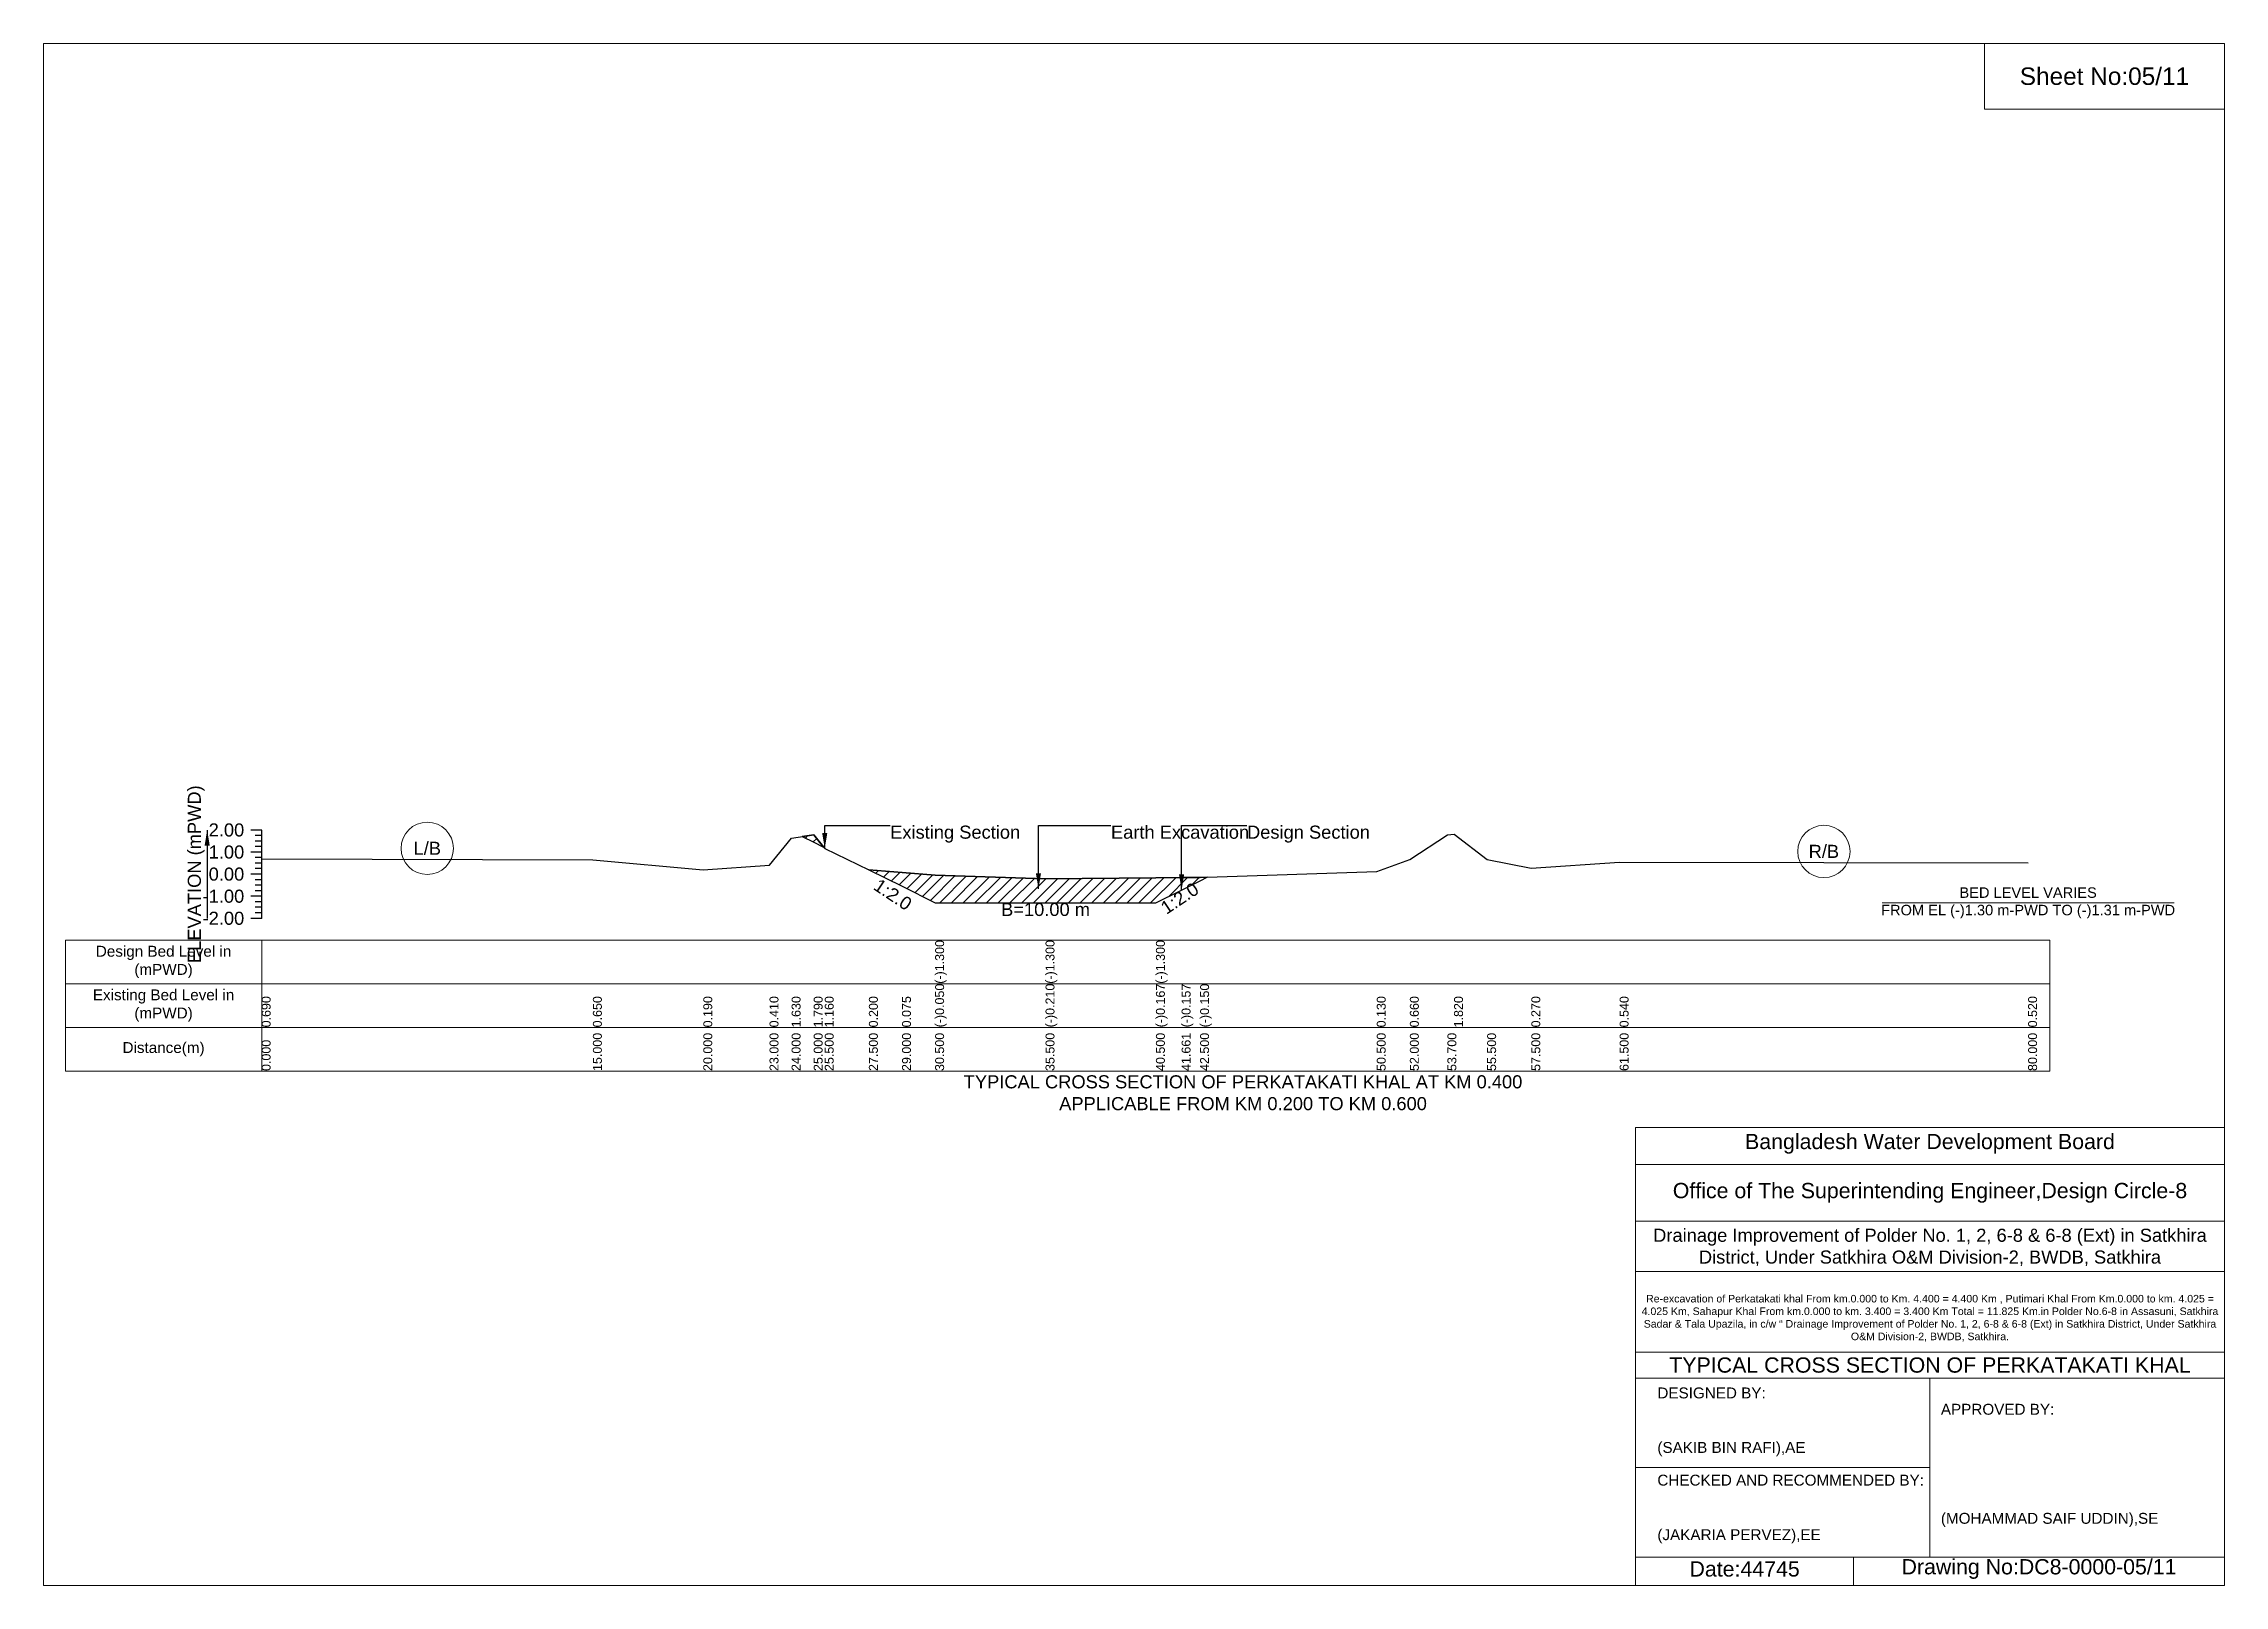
# Model space of a CAD drawing. Header units: inches. Extents: x 91000 to 208000, y -5656 to 20000.
# Drawn here: x 140000 to 148000, y -5656 to 0 of the extents above; entities that cross this region are included whole.
import ezdxf

# ---------------------------------------------------------------- set-up
doc = ezdxf.new("R2010")
doc.units = ezdxf.units.IN
doc.header["$LTSCALE"] = 7
doc.header["$MEASUREMENT"] = 0
for name, color, linetype, lineweight in [('Cross section Data Border', 7, 'Continuous', 9), ('Cross Section Labels', 7, 'Continuous', 9), ('Existing_Bed_Level for Xsection', 7, 'Continuous', 25)]:
    doc.layers.add(name, color=color, linetype=linetype, lineweight=lineweight)
doc.styles.get("Standard").update_dxf_attribs({"font": 'arial.ttf'})
doc.dimstyles.get("Standard").update_dxf_attribs({"dimtxt": 0.18, "dimasz": 0.18, "dimexe": 0.18, "dimexo": 0.0625, "dimgap": 0.09, "dimtad": 0, "dimtih": 1, "dimtoh": 1, "dimdec": 4, "dimzin": 0, "dimdsep": 46, "dimtxsty": 'Standard', "dimcen": 0.09, "dimadec": 0, "dimazin": 0, "dimtfac": 1, "dimtdec": 4, "dimtofl": 0, "dimtmove": 0, "dimatfit": 3, "dimfxl": 1, "dimtolj": 1, "dimtzin": 0, "dimarcsym": 0})

msp = doc.modelspace()

# ---------------------------------------------------------------- texts
at = {"layer": 'Cross section Data Border', "char_height": 40, "width": 640, "attachment_point": 5}
for s, insert in [('Design Bed Level in (mPWD)', (140440, -3369)), ('Existing Bed Level in (mPWD)', (140440, -3529)), ('Distance(m)', (140440, -3689))]:
    msp.add_mtext(s, dxfattribs=dict(at, insert=insert))
at = {"layer": 'Cross Section Labels'}
for s, insert, char_height, attachment_point in [('Sheet No:05/11', (147560, -120), 64, 5), ('Existing Section', (143105.5, -2868.8), 48, 1), ('Earth Excavation', (143915.5, -2868.8), 48, 1), ('Design Section', (144414.6, -2868.8), 48, 1), ('L/B', (141407.5, -2952.2), 48, 5), ('R/B', (146530.8, -2963.6), 48, 5), ('BED LEVEL VARIES ^JFROM EL (-)1.30 m-PWD TO (-)1.31 m-PWD', (147280, -3152.3), 38.4, 5), ('B=10.00 m', (143675.5, -3152.3), 48, 2), ('TYPICAL CROSS SECTION OF PERKATAKATI KHAL AT KM 0.400^JAPPLICABLE FROM KM 0.200 TO KM 0.600', (144400, -3849), 48, 5), ('Bangladesh Water Development Board', (146920, -4036), 56, 5), ('Office of The Superintending Engineer,Design Circle-8', (146920, -4216), 56, 5)]:
    msp.add_mtext(s, dxfattribs=dict(at, insert=insert, char_height=char_height, attachment_point=attachment_point))
at = {"layer": 'Cross Section Labels', "char_height": 48, "attachment_point": 2}
for insert, rotation in [((143128.8, -3101.7), 326.30993), ((144154.3, -3115.4), 33.69007)]:
    msp.add_mtext('1:2.0', dxfattribs=dict(at, insert=insert, rotation=rotation))
at = {"layer": 'Cross Section Labels'}
for s, insert, char_height, width, attachment_point in [('Drainage Improvement of Polder No. 1, 2, 6-8 & 6-8 (Ext) in Satkhira District, Under Satkhira O&M Division-2, BWDB, Satkhira', (146920, -4416), 48, 2240, 5), ('Re-excavation of Perkatakati khal From km.0.000 to Km. 4.400 = 4.400 Km , Putimari Khal From Km.0.000 to km. 4.025 = 4.025 Km, Sahapur Khal From km.0.000 to km. 3.400 = 3.400 Km Total = 11.825 Km.in Polder No.6-8 in Assasuni, Satkhira Sadar & Tala Upazila, in c/w “ Drainage Improvement of Polder No. 1, 2, 6-8 & 6-8 (Ext) in Satkhira District, Under Satkhira O&M Division-2, BWDB, Satkhira.', (146920, -4676), 27.6889, 2160, 5), ('TYPICAL CROSS SECTION OF PERKATAKATI KHAL', (146920, -4848), 56, 2240, 5), ('DESIGNED BY:^J^J^J(SAKIB BIN RAFI),AE', (145920, -5056), 40, 1120, 4), ('APPROVED BY:^J^J^J^J^J^J(MOHAMMAD SAIF UDDIN),SE', (146960, -5216), 40, 1120, 4), ('CHECKED AND RECOMMENDED BY:^J^J^J(JAKARIA PERVEZ),EE', (145920, -5376), 40, 1120, 4), ('Date:44745', (146240, -5596), 56, 1120, 5), ('Drawing No:DC8-0000-05/11', (147320, -5596), 56, 1760, 5)]:
    msp.add_mtext(s, dxfattribs=dict(at, insert=insert, char_height=char_height, width=width, attachment_point=attachment_point))
at = {"layer": 'Existing_Bed_Level for Xsection', "rotation": 90}
for s, insert, char_height, attachment_point in [('ELEVATION (mPWD)', (140560, -3047), 48, 5), ('(-)1.300', (143270.5, -3449), 32.8, 1), ('(-)1.300', (143675.5, -3449), 32.8, 1), ('(-)1.300', (144080.5, -3449), 32.8, 1), ('0.690', (140800, -3609), 32.8, 1), ('0.650', (142015, -3609), 32.8, 1), ('0.190', (142420, -3609), 32.8, 1), ('0.410', (142663, -3609), 32.8, 1), ('1.630', (142744, -3609), 32.8, 1), ('1.790', (142825, -3609), 32.8, 1), ('1.160', (142865.5, -3609), 32.8, 1), ('0.200', (143027.5, -3609), 32.8, 1), ('0.075', (143149, -3609), 32.8, 1), ('(-)0.050', (143270.5, -3609), 32.8, 1), ('(-)0.210', (143675.5, -3609), 32.8, 1), ('(-)0.167', (144080.5, -3609), 32.8, 1), ('(-)0.157', (144174.6, -3609), 32.8, 1), ('(-)0.150', (144242.5, -3609), 32.8, 1), ('0.130', (144890.5, -3609), 32.8, 1), ('0.660', (145012, -3609), 32.8, 1), ('1.820', (145174, -3609), 32.8, 1), ('0.270', (145457.5, -3609), 32.8, 1), ('0.540', (145781.5, -3609), 32.8, 1), ('0.520', (147280, -3609), 32.8, 1), ('0.000', (140800, -3769), 32.8, 1), ('15.000', (142015, -3769), 32.8, 1), ('20.000', (142420, -3769), 32.8, 1), ('23.000', (142663, -3769), 32.8, 1), ('24.000', (142744, -3769), 32.8, 1), ('25.000', (142825, -3769), 32.8, 1), ('25.500', (142865.5, -3769), 32.8, 1), ('27.500', (143027.5, -3769), 32.8, 1), ('29.000', (143149, -3769), 32.8, 1), ('30.500', (143270.5, -3769), 32.8, 1), ('35.500', (143675.5, -3769), 32.8, 1), ('40.500', (144080.5, -3769), 32.8, 1), ('41.661', (144174.6, -3769), 32.8, 1), ('42.500', (144242.5, -3769), 32.8, 1), ('50.500', (144890.5, -3769), 32.8, 1), ('52.000', (145012, -3769), 32.8, 1), ('53.700', (145149.7, -3769), 32.8, 1), ('55.500', (145295.5, -3769), 32.8, 1), ('57.500', (145457.5, -3769), 32.8, 1), ('61.500', (145781.5, -3769), 32.8, 1), ('80.000', (147280, -3769), 32.8, 1)]:
    msp.add_mtext(s, dxfattribs=dict(at, insert=insert, char_height=char_height, attachment_point=attachment_point))
at = {"layer": 'Existing_Bed_Level for Xsection', "char_height": 48, "attachment_point": 6}
for s, insert in [('2.00', (140736, -2885)), ('1.00', (140736, -2966)), ('0.00', (140736, -3047)), ('-1.00', (140736, -3128)), ('-2.00', (140736, -3209))]:
    msp.add_mtext(s, dxfattribs=dict(at, insert=insert))

# ---------------------------------------------------------------- hatches: boundary and pattern name
at = {"layer": 'Existing_Bed_Level for Xsection'}
h = msp.add_hatch(dxfattribs=at)
h.set_pattern_fill('ANSI31', color=256, scale=243, style=0)
h.paths.add_polyline_path([(142783.3, -2908.7), (142825, -2929.5), (142861.2, -2947.7), (142825, -2902)])
h = msp.add_hatch(dxfattribs=at)
h.set_pattern_fill('ANSI31', color=256, scale=243, style=0)
h.paths.add_polyline_path([(143027.5, -3030.8), (143149, -3091.5), (143270.5, -3152.3), (143675.5, -3152.3), (144080.5, -3152.3), (144174.6, -3105.3), (144242.5, -3071.3), (144268.6, -3058.2), (144242.5, -3059.1), (144174.6, -3059.7), (144080.5, -3060.5), (143675.5, -3064), (143270.5, -3051), (143149, -3040.9)])

# ---------------------------------------------------------------- linework, layer by layer
at = {"layer": 'Cross section Data Border'}
msp.add_lwpolyline([(140080, -3289), (147360, -3289), (147360, -3769), (140080, -3769)], close=True, dxfattribs=at)
for points in [[(140800, -3289), (140800, -3769)], [(140080, -3449), (147360, -3449)], [(140080, -3609), (147360, -3609)]]:
    msp.add_lwpolyline(points, dxfattribs=at)
at = {"layer": 'Cross Section Labels'}
for points in [[(140000, 0), (148000, 0), (148000, -5656), (140000, -5656)], [(147120, 0), (148000, 0), (148000, -240), (147120, -240)]]:
    msp.add_lwpolyline(points, close=True, dxfattribs=at)
for points in [[(146744.2, -3152.3), (147815.8, -3152.3)], [(145840, -5656), (145840, -3976), (148000, -3976)], [(145840, -4112), (148000, -4112)], [(145840, -4320), (148000, -4320)], [(145840, -4504), (148000, -4504)], [(145840, -4800), (148000, -4800)], [(145840, -4896), (148000, -4896)], [(146920, -4896), (146920, -5552)], [(145840, -5224), (146920, -5224)], [(145840, -5552), (148000, -5552)], [(146640, -5552), (146640, -5656)]]:
    msp.add_lwpolyline(points, dxfattribs=at)
for centre in [(141407.5, -2952.2), (146530.8, -2963.6)]:
    msp.add_circle(centre, 96, dxfattribs=at)
at = {"layer": 'Existing_Bed_Level for Xsection'}
for points in [[(140800, -2885), (140760, -2885)], [(140800, -2905.2), (140776, -2905.2)], [(140800, -2925.5), (140776, -2925.5)], [(140800, -2945.7), (140776, -2945.7)], [(140800, -3209), (140800, -3128), (140800, -3047), (140800, -2966), (140800, -2885)], [(140800, -2991.1), (142015, -2994.3), (142420, -3031.6), (142663, -3013.8), (142744, -2915), (142825, -2902), (142865.5, -2953), (143027.5, -3030.8), (143027.5, -3030.8), (143149, -3040.9), (143270.5, -3051), (143270.5, -3051), (143675.5, -3064), (143675.5, -3064), (144080.5, -3060.5), (144080.5, -3060.5), (144174.6, -3059.7), (144242.5, -3059.1), (144268.6, -3058.2), (144890.5, -3036.5), (145012, -2993.5), (145149.7, -2902), (145174, -2899.6), (145295.5, -2993.5), (145457.5, -3025.1), (145781.5, -3003.2), (147280, -3004.9)], [(140800, -2966), (140760, -2966)], [(140800, -2986.2), (140776, -2986.2)], [(140800, -3006.5), (140776, -3006.5)], [(140800, -3026.7), (140776, -3026.7)], [(140800, -3047), (140760, -3047)], [(140800, -3067.2), (140776, -3067.2)], [(140800, -3087.5), (140776, -3087.5)], [(140800, -3107.7), (140776, -3107.7)], [(140800, -3128), (140760, -3128)], [(140800, -3148.2), (140776, -3148.2)], [(140800, -3168.5), (140776, -3168.5)], [(140800, -3188.7), (140776, -3188.7)], [(140800, -3209), (140760, -3209)]]:
    msp.add_lwpolyline(points, dxfattribs=at)
for points in [[(142783.3, -2908.7), (142825, -2929.5), (142861.2, -2947.7), (142825, -2902)], [(143027.5, -3030.8), (143027.5, -3030.8), (143149, -3091.5), (143270.5, -3152.3), (143270.5, -3152.3), (143675.5, -3152.3), (143675.5, -3152.3), (144080.5, -3152.3), (144080.5, -3152.3), (144174.6, -3105.3), (144242.5, -3071.3), (144268.6, -3058.2), (144242.5, -3059.1), (144174.6, -3059.7), (144080.5, -3060.5), (144080.5, -3060.5), (143675.5, -3064), (143675.5, -3064), (143270.5, -3051), (143270.5, -3051), (143149, -3040.9), (143027.5, -3030.8)]]:
    msp.add_lwpolyline(points, close=True, dxfattribs=at)

msp.set_redraw_order([(e.dxf.handle, doc.entitydb.next_handle()) for e in msp.query("TEXT MTEXT ATTDEF DIMENSION ARC_DIMENSION")])  # texts and dimensions are drawn at this point

# ---------------------------------------------------------------- leaders
at = {"layer": 'Cross Section Labels', "annotation_type": 0, "has_hookline": 1, "hookline_direction": 0}
for points, text_width in [([(142865.5, -2953), (142865.5, -2868.8), (143105.4, -2868.8)], 467.2), ([(143649.5, -3101), (143649.5, -2868.8), (143915.4, -2868.8)], 497), ([(144174.6, -3105.3), (144174.6, -2868.8), (144414.5, -2868.8)], 441.2)]:
    msp.add_leader(points, dimstyle='Standard', override={"dimasz": 57.6}, dxfattribs=dict(at, text_width=text_width))
at = {"layer": 'Existing_Bed_Level for Xsection'}
msp.add_leader([(140600, -2885), (140600, -3209)], dimstyle='Standard', override={"dimasz": 57.6}, dxfattribs=at)

doc.saveas('drawing.dxf')
